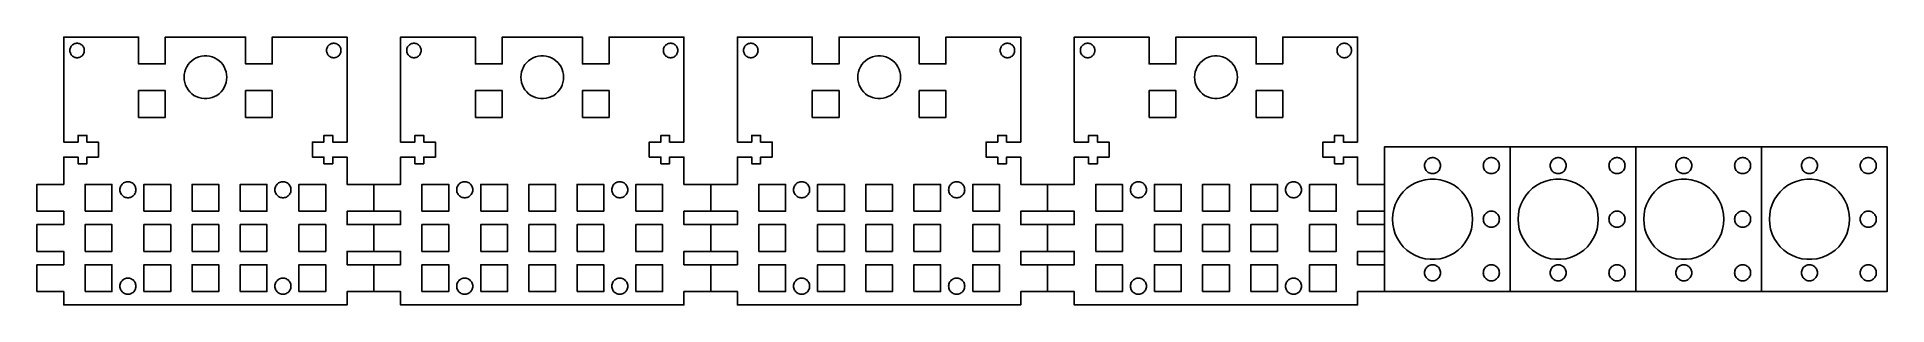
# Model space of a CAD drawing. Extents: x 0 to 346, y 0 to 50.
import ezdxf

# ---------------------------------------------------------------- set-up
doc = ezdxf.new("R2010")
doc.units = 0
doc.layers.add('Ebene_1', color=7, linetype='CONTINUOUS')

msp = doc.modelspace()

# ---------------------------------------------------------------- linework, layer by layer
at = {"layer": 'Ebene_1', "color": 7}
for points in [[(0.141111, 2.641098), (0.141111, 7.641116), (5.14111, 7.641116), (5.14111, 10.141097), (0.141111, 10.141097), (0.141111, 15.141115), (5.14111, 15.141115), (5.14111, 17.641096), (0.141111, 17.641096), (0.141111, 22.641115), (5.14111, 22.641115), (5.14111, 27.741104), (7.81611, 27.741104), (7.81611, 26.491105), (9.46611, 26.491105), (9.46611, 27.741104), (11.64111, 27.741104), (11.64111, 30.541104), (9.46611, 30.541104), (9.46611, 31.791106), (7.81611, 31.791106), (7.81611, 30.541104), (5.14111, 30.541104), (5.14111, 50.141105), (19.14111, 50.141105), (19.14111, 45.141106), (24.14111, 45.141106), (24.14111, 50.141105), (39.14111, 50.141105), (39.14111, 45.141106), (44.14111, 45.141106), (44.14111, 50.141105), (58.14111, 50.141105), (58.14111, 30.541104), (55.46611, 30.541104), (55.46611, 31.791106), (53.81611, 31.791106), (53.81611, 30.541104), (51.64111, 30.541104), (51.64111, 27.741104), (53.81611, 27.741104), (53.81611, 26.491105), (55.46611, 26.491105), (55.46611, 27.741104), (58.14111, 27.741104), (58.14111, 22.641115), (63.141109, 22.641115), (63.141109, 17.641096), (58.14111, 17.641096), (58.14111, 15.141115), (63.141109, 15.141115), (63.141109, 10.141097), (58.14111, 10.141097), (58.14111, 7.641116), (63.141109, 7.641116), (63.141109, 2.641098), (58.14111, 2.641098), (58.14111, 0.141117), (5.14111, 0.141117), (5.14111, 2.641098), (0.141111, 2.641098)], [(6.29111, 47.641104), (6.302111, 47.810104), (6.33311, 47.977104), (6.38611, 48.138106), (6.45811, 48.291104), (6.54911, 48.435105), (6.65711, 48.565105), (6.78011, 48.681104), (6.91811, 48.781104), (7.06611, 48.863107), (7.22411, 48.925105), (7.38811, 48.967105), (7.55611, 48.988103), (7.72611, 48.988106), (7.89411, 48.967108), (8.05811, 48.925105), (8.21611, 48.863107), (8.36411, 48.781104), (8.50211, 48.681104), (8.62511, 48.565105), (8.73311, 48.435105), (8.82411, 48.291104), (8.89611, 48.138106), (8.94911, 47.977104), (8.98011, 47.810104), (8.991111, 47.641104), (8.980109, 47.472104), (8.94911, 47.305104), (8.89611, 47.144105), (8.82411, 46.991104), (8.73311, 46.847106), (8.62511, 46.717106), (8.50211, 46.601104), (8.36411, 46.501104), (8.21611, 46.419104), (8.05811, 46.357106), (7.89411, 46.315106), (7.72611, 46.294108), (7.55611, 46.294105), (7.38811, 46.315103), (7.22411, 46.357106), (7.06611, 46.419104), (6.91811, 46.501104), (6.78011, 46.601104), (6.65711, 46.717106), (6.54911, 46.847106), (6.45811, 46.991104), (6.38611, 47.144105), (6.33311, 47.305104), (6.30211, 47.472104), (6.291109, 47.641104)], [(54.29111, 47.641104), (54.302111, 47.810104), (54.33311, 47.977104), (54.38611, 48.138106), (54.45811, 48.291104), (54.54911, 48.435105), (54.65711, 48.565105), (54.78011, 48.681104), (54.91811, 48.781104), (55.06611, 48.863107), (55.22411, 48.925105), (55.38811, 48.967105), (55.55611, 48.988103), (55.72611, 48.988106), (55.89411, 48.967108), (56.05811, 48.925105), (56.21611, 48.863107), (56.36411, 48.781104), (56.50211, 48.681104), (56.62511, 48.565105), (56.73311, 48.435105), (56.82411, 48.291104), (56.89611, 48.138106), (56.94911, 47.977104), (56.98011, 47.810104), (56.991111, 47.641104), (56.980109, 47.472104), (56.94911, 47.305104), (56.89611, 47.144105), (56.82411, 46.991104), (56.73311, 46.847106), (56.62511, 46.717106), (56.50211, 46.601104), (56.36411, 46.501104), (56.21611, 46.419104), (56.05811, 46.357106), (55.89411, 46.315106), (55.72611, 46.294108), (55.55611, 46.294105), (55.38811, 46.315103), (55.22411, 46.357106), (55.06611, 46.419104), (54.91811, 46.501104), (54.78011, 46.601104), (54.65711, 46.717106), (54.54911, 46.847106), (54.45811, 46.991104), (54.38611, 47.144105), (54.33311, 47.305104), (54.30211, 47.472104), (54.291109, 47.641104)], [(63.141109, 2.641098), (63.141109, 7.641116), (68.141108, 7.641116), (68.141108, 10.141097), (63.141109, 10.141097), (63.141109, 15.141115), (68.141108, 15.141115), (68.141108, 17.641096), (63.141109, 17.641096), (63.141109, 22.641115), (68.141108, 22.641115), (68.141108, 27.741104), (70.816108, 27.741104), (70.816108, 26.491105), (72.466108, 26.491105), (72.466108, 27.741104), (74.641108, 27.741104), (74.641108, 30.541104), (72.466108, 30.541104), (72.466108, 31.791106), (70.816108, 31.791106), (70.816108, 30.541104), (68.141108, 30.541104), (68.141108, 50.141105), (82.141108, 50.141105), (82.141108, 45.141106), (87.141108, 45.141106), (87.141108, 50.141105), (102.141108, 50.141105), (102.141108, 45.141106), (107.141108, 45.141106), (107.141108, 50.141105), (121.141108, 50.141105), (121.141108, 30.541104), (118.466108, 30.541104), (118.466108, 31.791106), (116.816108, 31.791106), (116.816108, 30.541104), (114.641108, 30.541104), (114.641108, 27.741104), (116.816108, 27.741104), (116.816108, 26.491105), (118.466108, 26.491105), (118.466108, 27.741104), (121.141108, 27.741104), (121.141108, 22.641115), (126.141107, 22.641115), (126.141107, 17.641096), (121.141108, 17.641096), (121.141108, 15.141115), (126.141107, 15.141115), (126.141107, 10.141097), (121.141108, 10.141097), (121.141108, 7.641116), (126.141107, 7.641116), (126.141107, 2.641098), (121.141108, 2.641098), (121.141108, 0.141117), (68.141108, 0.141117), (68.141108, 2.641098), (63.141109, 2.641098)], [(69.291108, 47.641104), (69.302109, 47.810104), (69.333108, 47.977104), (69.386109, 48.138106), (69.458108, 48.291104), (69.549108, 48.435105), (69.657108, 48.565105), (69.780109, 48.681104), (69.918108, 48.781104), (70.066108, 48.863107), (70.224108, 48.925105), (70.388108, 48.967105), (70.556108, 48.988103), (70.726108, 48.988106), (70.894108, 48.967108), (71.058108, 48.925105), (71.216108, 48.863107), (71.364108, 48.781104), (71.502108, 48.681104), (71.625108, 48.565105), (71.733108, 48.435105), (71.824108, 48.291104), (71.896108, 48.138106), (71.949108, 47.977104), (71.980108, 47.810104), (71.991109, 47.641104), (71.980107, 47.472104), (71.949108, 47.305104), (71.896108, 47.144105), (71.824108, 46.991104), (71.733108, 46.847106), (71.625108, 46.717106), (71.502108, 46.601104), (71.364108, 46.501104), (71.216108, 46.419104), (71.058108, 46.357106), (70.894108, 46.315106), (70.726108, 46.294108), (70.556108, 46.294105), (70.388108, 46.315103), (70.224108, 46.357106), (70.066108, 46.419104), (69.918108, 46.501104), (69.780109, 46.601104), (69.657108, 46.717106), (69.549108, 46.847106), (69.458108, 46.991104), (69.386109, 47.144105), (69.333108, 47.305104), (69.302108, 47.472104), (69.291107, 47.641104)], [(117.291109, 47.641104), (117.30211, 47.810104), (117.333108, 47.977104), (117.386108, 48.138106), (117.458108, 48.291104), (117.549108, 48.435105), (117.657108, 48.565105), (117.780108, 48.681104), (117.918108, 48.781104), (118.066109, 48.863107), (118.224108, 48.925105), (118.388108, 48.967105), (118.556108, 48.988103), (118.726108, 48.988106), (118.894108, 48.967108), (119.058108, 48.925105), (119.216108, 48.863107), (119.364108, 48.781104), (119.502108, 48.681104), (119.625108, 48.565105), (119.733108, 48.435105), (119.824108, 48.291104), (119.896108, 48.138106), (119.949108, 47.977104), (119.980108, 47.810104), (119.991109, 47.641104), (119.980107, 47.472104), (119.949108, 47.305104), (119.896108, 47.144105), (119.824108, 46.991104), (119.733108, 46.847106), (119.625108, 46.717106), (119.502108, 46.601104), (119.364108, 46.501104), (119.216108, 46.419104), (119.058108, 46.357106), (118.894108, 46.315106), (118.726108, 46.294108), (118.556108, 46.294105), (118.388108, 46.315103), (118.224108, 46.357106), (118.066109, 46.419104), (117.918108, 46.501104), (117.780108, 46.601104), (117.657108, 46.717106), (117.549108, 46.847106), (117.458108, 46.991104), (117.386108, 47.144105), (117.333108, 47.305104), (117.302108, 47.472104), (117.291107, 47.641104)], [(126.141107, 2.641098), (126.141107, 7.641116), (131.141106, 7.641116), (131.141106, 10.141097), (126.141107, 10.141097), (126.141107, 15.141115), (131.141106, 15.141115), (131.141106, 17.641096), (126.141107, 17.641096), (126.141107, 22.641115), (131.141106, 22.641115), (131.141106, 27.741104), (133.816107, 27.741104), (133.816107, 26.491105), (135.466106, 26.491105), (135.466106, 27.741104), (137.641106, 27.741104), (137.641106, 30.541104), (135.466106, 30.541104), (135.466106, 31.791106), (133.816107, 31.791106), (133.816107, 30.541104), (131.141106, 30.541104), (131.141106, 50.141105), (145.141106, 50.141105), (145.141106, 45.141106), (150.141107, 45.141106), (150.141107, 50.141105), (165.141107, 50.141105), (165.141107, 45.141106), (170.141107, 45.141106), (170.141107, 50.141105), (184.141107, 50.141105), (184.141107, 30.541104), (181.466106, 30.541104), (181.466106, 31.791106), (179.816107, 31.791106), (179.816107, 30.541104), (177.641107, 30.541104), (177.641107, 27.741104), (179.816107, 27.741104), (179.816107, 26.491105), (181.466106, 26.491105), (181.466106, 27.741104), (184.141107, 27.741104), (184.141107, 22.641115), (189.141106, 22.641115), (189.141106, 17.641096), (184.141107, 17.641096), (184.141107, 15.141115), (189.141106, 15.141115), (189.141106, 10.141097), (184.141107, 10.141097), (184.141107, 7.641116), (189.141106, 7.641116), (189.141106, 2.641098), (184.141107, 2.641098), (184.141107, 0.141117), (131.141106, 0.141117), (131.141106, 2.641098), (126.141107, 2.641098)], [(132.291106, 47.641104), (132.302107, 47.810104), (132.333106, 47.977104), (132.386107, 48.138106), (132.458107, 48.291104), (132.549107, 48.435105), (132.657107, 48.565105), (132.780107, 48.681104), (132.918107, 48.781104), (133.066106, 48.863107), (133.224107, 48.925105), (133.388106, 48.967105), (133.556107, 48.988103), (133.726107, 48.988106), (133.894107, 48.967108), (134.058107, 48.925105), (134.216106, 48.863107), (134.364107, 48.781104), (134.502106, 48.681104), (134.625107, 48.565105), (134.733106, 48.435105), (134.824106, 48.291104), (134.896106, 48.138106), (134.949107, 47.977104), (134.980107, 47.810104), (134.991108, 47.641104), (134.980105, 47.472104), (134.949107, 47.305104), (134.896106, 47.144105), (134.824106, 46.991104), (134.733106, 46.847106), (134.625107, 46.717106), (134.502106, 46.601104), (134.364107, 46.501104), (134.216106, 46.419104), (134.058107, 46.357106), (133.894107, 46.315106), (133.726107, 46.294108), (133.556107, 46.294105), (133.388106, 46.315103), (133.224107, 46.357106), (133.066106, 46.419104), (132.918107, 46.501104), (132.780107, 46.601104), (132.657107, 46.717106), (132.549107, 46.847106), (132.458107, 46.991104), (132.386107, 47.144105), (132.333106, 47.305104), (132.302107, 47.472104), (132.291106, 47.641104)], [(180.291107, 47.641104), (180.302108, 47.810104), (180.333106, 47.977104), (180.386107, 48.138106), (180.458107, 48.291104), (180.549107, 48.435105), (180.657107, 48.565105), (180.780107, 48.681104), (180.918107, 48.781104), (181.066107, 48.863107), (181.224107, 48.925105), (181.388106, 48.967105), (181.556107, 48.988103), (181.726107, 48.988106), (181.894107, 48.967108), (182.058107, 48.925105), (182.216107, 48.863107), (182.364107, 48.781104), (182.502106, 48.681104), (182.625106, 48.565105), (182.733106, 48.435105), (182.824106, 48.291104), (182.896106, 48.138106), (182.949107, 47.977104), (182.980106, 47.810104), (182.991108, 47.641104), (182.980106, 47.472104), (182.949107, 47.305104), (182.896106, 47.144105), (182.824106, 46.991104), (182.733106, 46.847106), (182.625106, 46.717106), (182.502106, 46.601104), (182.364107, 46.501104), (182.216107, 46.419104), (182.058107, 46.357106), (181.894107, 46.315106), (181.726107, 46.294108), (181.556107, 46.294105), (181.388106, 46.315103), (181.224107, 46.357106), (181.066107, 46.419104), (180.918107, 46.501104), (180.780107, 46.601104), (180.657107, 46.717106), (180.549107, 46.847106), (180.458107, 46.991104), (180.386107, 47.144105), (180.333106, 47.305104), (180.302107, 47.472104), (180.291106, 47.641104)], [(189.141106, 2.641098), (189.141106, 7.641116), (194.141105, 7.641116), (194.141105, 10.141097), (189.141106, 10.141097), (189.141106, 15.141115), (194.141105, 15.141115), (194.141105, 17.641096), (189.141106, 17.641096), (189.141106, 22.641115), (194.141105, 22.641115), (194.141105, 27.741104), (196.816105, 27.741104), (196.816105, 26.491105), (198.466105, 26.491105), (198.466105, 27.741104), (200.641105, 27.741104), (200.641105, 30.541104), (198.466105, 30.541104), (198.466105, 31.791106), (196.816105, 31.791106), (196.816105, 30.541104), (194.141105, 30.541104), (194.141105, 50.141105), (208.141105, 50.141105), (208.141105, 45.141106), (213.141105, 45.141106), (213.141105, 50.141105), (228.141105, 50.141105), (228.141105, 45.141106), (233.141105, 45.141106), (233.141105, 50.141105), (247.141105, 50.141105), (247.141105, 30.541104), (244.466105, 30.541104), (244.466105, 31.791106), (242.816105, 31.791106), (242.816105, 30.541104), (240.641105, 30.541104), (240.641105, 27.741104), (242.816105, 27.741104), (242.816105, 26.491105), (244.466105, 26.491105), (244.466105, 27.741104), (247.141105, 27.741104), (247.141105, 22.641115), (252.141104, 22.641115), (252.141104, 17.641096), (247.141105, 17.641096), (247.141105, 15.141115), (252.141104, 15.141115), (252.141104, 10.141097), (247.141105, 10.141097), (247.141105, 7.641116), (252.141104, 7.641116), (252.141104, 2.641098), (247.141105, 2.641098), (247.141105, 0.141117), (194.141105, 0.141117), (194.141105, 2.641098), (189.141106, 2.641098)], [(195.291105, 47.641104), (195.302106, 47.810104), (195.333105, 47.977104), (195.386105, 48.138106), (195.458105, 48.291104), (195.549105, 48.435105), (195.657105, 48.565105), (195.780105, 48.681104), (195.918105, 48.781104), (196.066105, 48.863107), (196.224105, 48.925105), (196.388105, 48.967105), (196.556105, 48.988103), (196.726105, 48.988106), (196.894105, 48.967108), (197.058105, 48.925105), (197.216105, 48.863107), (197.364105, 48.781104), (197.502105, 48.681104), (197.625105, 48.565105), (197.733105, 48.435105), (197.824105, 48.291104), (197.896105, 48.138106), (197.949105, 47.977104), (197.980105, 47.810104), (197.991106, 47.641104), (197.980104, 47.472104), (197.949105, 47.305104), (197.896105, 47.144105), (197.824105, 46.991104), (197.733105, 46.847106), (197.625105, 46.717106), (197.502105, 46.601104), (197.364105, 46.501104), (197.216105, 46.419104), (197.058105, 46.357106), (196.894105, 46.315106), (196.726105, 46.294108), (196.556105, 46.294105), (196.388105, 46.315103), (196.224105, 46.357106), (196.066105, 46.419104), (195.918105, 46.501104), (195.780105, 46.601104), (195.657105, 46.717106), (195.549105, 46.847106), (195.458105, 46.991104), (195.386105, 47.144105), (195.333105, 47.305104), (195.302105, 47.472104), (195.291104, 47.641104)], [(243.291105, 47.641104), (243.302106, 47.810104), (243.333105, 47.977104), (243.386105, 48.138106), (243.458105, 48.291104), (243.549105, 48.435105), (243.657105, 48.565105), (243.780105, 48.681104), (243.918105, 48.781104), (244.066105, 48.863107), (244.224105, 48.925105), (244.388105, 48.967105), (244.556105, 48.988103), (244.726105, 48.988106), (244.894105, 48.967108), (245.058105, 48.925105), (245.216105, 48.863107), (245.364105, 48.781104), (245.502105, 48.681104), (245.625105, 48.565105), (245.733105, 48.435105), (245.824105, 48.291104), (245.896105, 48.138106), (245.949105, 47.977104), (245.980105, 47.810104), (245.991106, 47.641104), (245.980104, 47.472104), (245.949105, 47.305104), (245.896105, 47.144105), (245.824105, 46.991104), (245.733105, 46.847106), (245.625105, 46.717106), (245.502105, 46.601104), (245.364105, 46.501104), (245.216105, 46.419104), (245.058105, 46.357106), (244.894105, 46.315106), (244.726105, 46.294108), (244.556105, 46.294105), (244.388105, 46.315103), (244.224105, 46.357106), (244.066105, 46.419104), (243.918105, 46.501104), (243.780105, 46.601104), (243.657105, 46.717106), (243.549105, 46.847106), (243.458105, 46.991104), (243.386105, 47.144105), (243.333105, 47.305104), (243.302105, 47.472104), (243.291104, 47.641104)], [(27.64111, 42.641106), (27.67311, 43.142107), (27.76711, 43.636105), (27.92211, 44.113106), (28.13611, 44.568105), (28.40511, 44.992104), (28.72511, 45.379104), (29.09111, 45.723105), (29.49811, 46.018106), (29.93811, 46.260106), (30.40511, 46.445106), (30.89111, 46.570105), (31.39011, 46.633105), (31.89211, 46.633105), (32.39111, 46.570105), (32.87711, 46.445106), (33.34411, 46.260106), (33.78411, 46.018106), (34.19111, 45.723105), (34.55711, 45.379104), (34.87711, 44.992104), (35.14611, 44.568105), (35.36011, 44.113106), (35.51511, 43.636105), (35.60911, 43.142107), (35.64111, 42.641106), (35.60911, 42.140105), (35.51511, 41.646106), (35.36011, 41.169105), (35.14611, 40.714106), (34.87711, 40.290104), (34.55711, 39.903104), (34.19111, 39.559103), (33.78411, 39.264105), (33.34411, 39.022105), (32.87711, 38.837106), (32.39111, 38.712104), (31.89211, 38.649106), (31.39011, 38.649106), (30.89111, 38.712104), (30.40511, 38.837106), (29.93811, 39.022105), (29.49811, 39.264105), (29.09111, 39.559103), (28.72511, 39.903104), (28.40511, 40.290104), (28.13611, 40.714106), (27.92211, 41.169105), (27.76711, 41.646106), (27.67311, 42.140105), (27.64111, 42.641106)], [(90.641108, 42.641106), (90.673108, 43.142107), (90.767108, 43.636105), (90.922108, 44.113106), (91.136108, 44.568105), (91.405108, 44.992104), (91.725109, 45.379104), (92.091108, 45.723105), (92.498108, 46.018106), (92.938108, 46.260106), (93.405108, 46.445106), (93.891108, 46.570105), (94.390108, 46.633105), (94.892108, 46.633105), (95.391108, 46.570105), (95.877109, 46.445106), (96.344108, 46.260106), (96.784108, 46.018106), (97.191108, 45.723105), (97.557108, 45.379104), (97.877108, 44.992104), (98.146108, 44.568105), (98.360108, 44.113106), (98.515108, 43.636105), (98.609109, 43.142107), (98.641108, 42.641106), (98.609109, 42.140105), (98.515108, 41.646106), (98.360108, 41.169105), (98.146108, 40.714106), (97.877108, 40.290104), (97.557108, 39.903104), (97.191108, 39.559103), (96.784108, 39.264105), (96.344108, 39.022105), (95.877109, 38.837106), (95.391108, 38.712104), (94.892108, 38.649106), (94.390108, 38.649106), (93.891108, 38.712104), (93.405108, 38.837106), (92.938108, 39.022105), (92.498108, 39.264105), (92.091108, 39.559103), (91.725109, 39.903104), (91.405108, 40.290104), (91.136108, 40.714106), (90.922108, 41.169105), (90.767108, 41.646106), (90.673108, 42.140105), (90.641108, 42.641106)], [(153.641107, 42.641106), (153.673106, 43.142107), (153.767106, 43.636105), (153.922107, 44.113106), (154.136107, 44.568105), (154.405106, 44.992104), (154.725107, 45.379104), (155.091107, 45.723105), (155.498107, 46.018106), (155.938107, 46.260106), (156.405106, 46.445106), (156.891107, 46.570105), (157.390107, 46.633105), (157.892107, 46.633105), (158.391106, 46.570105), (158.877107, 46.445106), (159.344107, 46.260106), (159.784107, 46.018106), (160.191107, 45.723105), (160.557106, 45.379104), (160.877107, 44.992104), (161.146106, 44.568105), (161.360107, 44.113106), (161.515107, 43.636105), (161.609107, 43.142107), (161.641106, 42.641106), (161.609107, 42.140105), (161.515107, 41.646106), (161.360107, 41.169105), (161.146106, 40.714106), (160.877107, 40.290104), (160.557106, 39.903104), (160.191107, 39.559103), (159.784107, 39.264105), (159.344107, 39.022105), (158.877107, 38.837106), (158.391106, 38.712104), (157.892107, 38.649106), (157.390107, 38.649106), (156.891107, 38.712104), (156.405106, 38.837106), (155.938107, 39.022105), (155.498107, 39.264105), (155.091107, 39.559103), (154.725107, 39.903104), (154.405106, 40.290104), (154.136107, 40.714106), (153.922107, 41.169105), (153.767106, 41.646106), (153.673106, 42.140105), (153.641107, 42.641106)], [(216.641105, 42.641106), (216.673105, 43.142107), (216.767105, 43.636105), (216.922105, 44.113106), (217.136105, 44.568105), (217.405105, 44.992104), (217.725105, 45.379104), (218.091105, 45.723105), (218.498105, 46.018106), (218.938105, 46.260106), (219.405105, 46.445106), (219.891105, 46.570105), (220.390105, 46.633105), (220.892105, 46.633105), (221.391105, 46.570105), (221.877105, 46.445106), (222.344105, 46.260106), (222.784105, 46.018106), (223.191105, 45.723105), (223.557105, 45.379104), (223.877105, 44.992104), (224.146105, 44.568105), (224.360105, 44.113106), (224.515105, 43.636105), (224.609105, 43.142107), (224.641105, 42.641106), (224.609105, 42.140105), (224.515105, 41.646106), (224.360105, 41.169105), (224.146105, 40.714106), (223.877105, 40.290104), (223.557105, 39.903104), (223.191105, 39.559103), (222.784105, 39.264105), (222.344105, 39.022105), (221.877105, 38.837106), (221.391105, 38.712104), (220.892105, 38.649106), (220.390105, 38.649106), (219.891105, 38.712104), (219.405105, 38.837106), (218.938105, 39.022105), (218.498105, 39.264105), (218.091105, 39.559103), (217.725105, 39.903104), (217.405105, 40.290104), (217.136105, 40.714106), (216.922105, 41.169105), (216.767105, 41.646106), (216.673105, 42.140105), (216.641105, 42.641106)], [(19.14111, 35.141107), (19.14111, 40.141105), (24.14111, 40.141105), (24.14111, 35.141107), (19.14111, 35.141107)], [(39.14111, 35.141107), (39.14111, 40.141105), (44.14111, 40.141105), (44.14111, 35.141107), (39.14111, 35.141107)], [(82.141108, 35.141107), (82.141108, 40.141105), (87.141108, 40.141105), (87.141108, 35.141107), (82.141108, 35.141107)], [(102.141108, 35.141107), (102.141108, 40.141105), (107.141108, 40.141105), (107.141108, 35.141107), (102.141108, 35.141107)], [(145.141106, 35.141107), (145.141106, 40.141105), (150.141107, 40.141105), (150.141107, 35.141107), (145.141106, 35.141107)], [(165.141107, 35.141107), (165.141107, 40.141105), (170.141107, 40.141105), (170.141107, 35.141107), (165.141107, 35.141107)], [(208.141105, 35.141107), (208.141105, 40.141105), (213.141105, 40.141105), (213.141105, 35.141107), (208.141105, 35.141107)], [(228.141105, 35.141107), (228.141105, 40.141105), (233.141105, 40.141105), (233.141105, 35.141107), (228.141105, 35.141107)], [(252.141104, 2.641098), (252.141104, 29.641101), (275.641105, 29.641101), (275.641105, 2.641098), (252.141104, 2.641098)], [(275.641105, 29.641101), (299.141106, 29.641101), (299.141106, 2.641098), (275.641105, 2.641098)], [(299.141098, 29.641101), (322.641098, 29.641101), (322.641098, 2.641098), (299.141098, 2.641098)], [(322.641093, 29.641101), (346.141094, 29.641101), (346.141094, 2.641098), (322.641093, 2.641098)], [(259.641104, 26.141122), (259.653104, 26.32911), (259.688104, 26.514107), (259.746104, 26.69312), (259.827104, 26.864119), (259.927104, 27.023123), (260.048104, 27.1681), (260.185104, 27.297104), (260.337104, 27.407114), (260.502104, 27.498103), (260.677104, 27.568122), (260.860104, 27.614124), (261.047104, 27.638113), (261.235104, 27.638113), (261.422104, 27.614124), (261.605104, 27.568122), (261.780104, 27.498103), (261.945104, 27.407114), (262.097104, 27.297104), (262.234104, 27.1681), (262.355104, 27.023123), (262.455104, 26.864119), (262.536104, 26.69312), (262.594104, 26.514107), (262.629104, 26.32911), (262.641104, 26.141122), (262.629104, 25.953105), (262.594104, 25.768109), (262.536104, 25.589123), (262.455104, 25.418125), (262.355104, 25.259121), (262.234104, 25.114115), (262.097104, 24.985111), (261.945104, 24.875101), (261.780104, 24.784113), (261.605104, 24.714121), (261.422104, 24.668119), (261.235104, 24.64413), (261.047104, 24.644102), (260.860104, 24.668091), (260.677104, 24.714121), (260.502104, 24.784113), (260.337104, 24.875101), (260.185104, 24.985111), (260.048104, 25.114115), (259.927104, 25.259121), (259.827104, 25.418125), (259.746104, 25.589123), (259.688104, 25.768109), (259.653104, 25.953105), (259.641104, 26.141122)], [(270.641104, 26.141122), (270.653098, 26.32911), (270.688105, 26.514107), (270.746104, 26.69312), (270.827105, 26.864119), (270.927105, 27.023123), (271.048105, 27.1681), (271.185104, 27.297104), (271.337103, 27.407114), (271.502104, 27.498103), (271.677105, 27.568122), (271.860103, 27.614124), (272.047104, 27.638113), (272.235103, 27.638113), (272.422104, 27.614124), (272.605105, 27.568122), (272.780105, 27.498103), (272.945104, 27.407114), (273.097103, 27.297104), (273.234105, 27.1681), (273.355105, 27.023123), (273.455105, 26.864119), (273.536105, 26.69312), (273.594105, 26.514107), (273.629103, 26.32911), (273.641098, 26.141122), (273.629109, 25.953105), (273.594105, 25.768109), (273.536105, 25.589123), (273.455105, 25.418125), (273.355105, 25.259121), (273.234105, 25.114115), (273.097103, 24.985111), (272.945104, 24.875101), (272.780105, 24.784113), (272.605105, 24.714121), (272.422104, 24.668119), (272.235103, 24.64413), (272.047104, 24.644102), (271.860103, 24.668091), (271.677105, 24.714121), (271.502104, 24.784113), (271.337103, 24.875101), (271.185104, 24.985111), (271.048105, 25.114115), (270.927105, 25.259121), (270.827105, 25.418125), (270.746104, 25.589123), (270.688105, 25.768109), (270.653104, 25.953105), (270.641109, 26.141122)], [(283.141105, 26.141122), (283.153105, 26.32911), (283.188105, 26.514107), (283.246105, 26.69312), (283.327105, 26.864119), (283.427105, 27.023123), (283.548105, 27.1681), (283.685105, 27.297104), (283.837105, 27.407114), (284.002105, 27.498103), (284.177105, 27.568122), (284.360105, 27.614124), (284.547105, 27.638113), (284.735105, 27.638113), (284.922105, 27.614124), (285.105105, 27.568122), (285.280105, 27.498103), (285.445105, 27.407114), (285.597105, 27.297104), (285.734105, 27.1681), (285.855105, 27.023123), (285.955105, 26.864119), (286.036105, 26.69312), (286.094105, 26.514107), (286.129105, 26.32911), (286.141105, 26.141122), (286.129105, 25.953105), (286.094105, 25.768109), (286.036105, 25.589123), (285.955105, 25.418125), (285.855105, 25.259121), (285.734105, 25.114115), (285.597105, 24.985111), (285.445105, 24.875101), (285.280105, 24.784113), (285.105105, 24.714121), (284.922105, 24.668119), (284.735105, 24.64413), (284.547105, 24.644102), (284.360105, 24.668091), (284.177105, 24.714121), (284.002105, 24.784113), (283.837105, 24.875101), (283.685105, 24.985111), (283.548105, 25.114115), (283.427105, 25.259121), (283.327105, 25.418125), (283.246105, 25.589123), (283.188105, 25.768109), (283.153105, 25.953105), (283.141105, 26.141122)], [(294.141104, 26.141122), (294.153099, 26.32911), (294.188106, 26.514107), (294.246105, 26.69312), (294.327106, 26.864119), (294.427106, 27.023123), (294.548106, 27.1681), (294.685105, 27.297104), (294.837104, 27.407114), (295.002105, 27.498103), (295.177106, 27.568122), (295.360104, 27.614124), (295.547105, 27.638113), (295.735104, 27.638113), (295.922105, 27.614124), (296.105106, 27.568122), (296.280106, 27.498103), (296.445105, 27.407114), (296.597104, 27.297104), (296.734106, 27.1681), (296.855106, 27.023123), (296.955106, 26.864119), (297.036106, 26.69312), (297.094106, 26.514107), (297.129104, 26.32911), (297.141098, 26.141122), (297.12911, 25.953105), (297.094106, 25.768109), (297.036106, 25.589123), (296.955106, 25.418125), (296.855106, 25.259121), (296.734106, 25.114115), (296.597104, 24.985111), (296.445105, 24.875101), (296.280106, 24.784113), (296.105106, 24.714121), (295.922105, 24.668119), (295.735104, 24.64413), (295.547105, 24.644102), (295.360104, 24.668091), (295.177106, 24.714121), (295.002105, 24.784113), (294.837104, 24.875101), (294.685105, 24.985111), (294.548106, 25.114115), (294.427106, 25.259121), (294.327106, 25.418125), (294.246105, 25.589123), (294.188106, 25.768109), (294.153105, 25.953105), (294.14111, 26.141122)], [(306.641098, 26.141122), (306.653098, 26.32911), (306.688097, 26.514107), (306.746097, 26.69312), (306.827098, 26.864119), (306.927098, 27.023123), (307.048098, 27.1681), (307.185098, 27.297104), (307.337098, 27.407114), (307.502097, 27.498103), (307.677098, 27.568122), (307.860097, 27.614124), (308.047098, 27.638113), (308.235098, 27.638113), (308.422098, 27.614124), (308.605098, 27.568122), (308.780098, 27.498103), (308.945098, 27.407114), (309.097097, 27.297104), (309.234097, 27.1681), (309.355097, 27.023123), (309.455098, 26.864119), (309.536098, 26.69312), (309.594098, 26.514107), (309.629098, 26.32911), (309.641098, 26.141122), (309.629097, 25.953105), (309.594098, 25.768109), (309.536098, 25.589123), (309.455098, 25.418125), (309.355097, 25.259121), (309.234097, 25.114115), (309.097097, 24.985111), (308.945098, 24.875101), (308.780098, 24.784113), (308.605098, 24.714121), (308.422098, 24.668119), (308.235098, 24.64413), (308.047098, 24.644102), (307.860097, 24.668091), (307.677098, 24.714121), (307.502097, 24.784113), (307.337098, 24.875101), (307.185098, 24.985111), (307.048098, 25.114115), (306.927098, 25.259121), (306.827098, 25.418125), (306.746097, 25.589123), (306.688097, 25.768109), (306.653098, 25.953105), (306.641098, 26.141122)], [(317.641097, 26.141122), (317.653091, 26.32911), (317.688098, 26.514107), (317.746098, 26.69312), (317.827098, 26.864119), (317.927098, 27.023123), (318.048098, 27.1681), (318.185097, 27.297104), (318.337097, 27.407114), (318.502098, 27.498103), (318.677098, 27.568122), (318.860097, 27.614124), (319.047097, 27.638113), (319.235097, 27.638113), (319.422097, 27.614124), (319.605098, 27.568122), (319.780099, 27.498103), (319.945097, 27.407114), (320.097096, 27.297104), (320.234098, 27.1681), (320.355098, 27.023123), (320.455098, 26.864119), (320.536099, 26.69312), (320.594098, 26.514107), (320.629097, 26.32911), (320.641091, 26.141122), (320.629102, 25.953105), (320.594098, 25.768109), (320.536099, 25.589123), (320.455098, 25.418125), (320.355098, 25.259121), (320.234098, 25.114115), (320.097096, 24.985111), (319.945097, 24.875101), (319.780099, 24.784113), (319.605098, 24.714121), (319.422097, 24.668119), (319.235097, 24.64413), (319.047097, 24.644102), (318.860097, 24.668091), (318.677098, 24.714121), (318.502098, 24.784113), (318.337097, 24.875101), (318.185097, 24.985111), (318.048098, 25.114115), (317.927098, 25.259121), (317.827098, 25.418125), (317.746098, 25.589123), (317.688098, 25.768109), (317.653097, 25.953105), (317.641103, 26.141122)], [(330.141093, 26.141122), (330.153093, 26.32911), (330.188093, 26.514107), (330.246093, 26.69312), (330.327093, 26.864119), (330.427093, 27.023123), (330.548093, 27.1681), (330.685093, 27.297104), (330.837093, 27.407114), (331.002093, 27.498103), (331.177093, 27.568122), (331.360093, 27.614124), (331.547093, 27.638113), (331.735093, 27.638113), (331.922093, 27.614124), (332.105093, 27.568122), (332.280093, 27.498103), (332.445093, 27.407114), (332.597093, 27.297104), (332.734093, 27.1681), (332.855093, 27.023123), (332.955093, 26.864119), (333.036093, 26.69312), (333.094093, 26.514107), (333.129093, 26.32911), (333.141093, 26.141122), (333.129093, 25.953105), (333.094093, 25.768109), (333.036093, 25.589123), (332.955093, 25.418125), (332.855093, 25.259121), (332.734093, 25.114115), (332.597093, 24.985111), (332.445093, 24.875101), (332.280093, 24.784113), (332.105093, 24.714121), (331.922093, 24.668119), (331.735093, 24.64413), (331.547093, 24.644102), (331.360093, 24.668091), (331.177093, 24.714121), (331.002093, 24.784113), (330.837093, 24.875101), (330.685093, 24.985111), (330.548093, 25.114115), (330.427093, 25.259121), (330.327093, 25.418125), (330.246093, 25.589123), (330.188093, 25.768109), (330.153093, 25.953105), (330.141093, 26.141122)], [(341.141092, 26.141122), (341.153087, 26.32911), (341.188094, 26.514107), (341.246093, 26.69312), (341.327094, 26.864119), (341.427094, 27.023123), (341.548093, 27.1681), (341.685093, 27.297104), (341.837092, 27.407114), (342.002093, 27.498103), (342.177093, 27.568122), (342.360092, 27.614124), (342.547092, 27.638113), (342.735092, 27.638113), (342.922092, 27.614124), (343.105094, 27.568122), (343.280094, 27.498103), (343.445092, 27.407114), (343.597092, 27.297104), (343.734094, 27.1681), (343.855094, 27.023123), (343.955093, 26.864119), (344.036094, 26.69312), (344.094094, 26.514107), (344.129092, 26.32911), (344.141086, 26.141122), (344.129098, 25.953105), (344.094094, 25.768109), (344.036094, 25.589123), (343.955093, 25.418125), (343.855094, 25.259121), (343.734094, 25.114115), (343.597092, 24.985111), (343.445092, 24.875101), (343.280094, 24.784113), (343.105094, 24.714121), (342.922092, 24.668119), (342.735092, 24.64413), (342.547092, 24.644102), (342.360092, 24.668091), (342.177093, 24.714121), (342.002093, 24.784113), (341.837092, 24.875101), (341.685093, 24.985111), (341.548093, 25.114115), (341.427094, 25.259121), (341.327094, 25.418125), (341.246093, 25.589123), (341.188094, 25.768109), (341.153092, 25.953105), (341.141098, 26.141122)], [(9.14111, 17.641096), (9.14111, 22.641115), (14.14111, 22.641115), (14.14111, 17.641096), (9.14111, 17.641096)], [(15.64111, 21.641117), (15.65311, 21.829105), (15.68811, 22.014101), (15.74611, 22.193115), (15.82711, 22.364113), (15.92711, 22.523117), (16.04811, 22.668095), (16.18511, 22.797099), (16.33711, 22.907109), (16.50211, 22.998097), (16.67711, 23.068117), (16.86011, 23.114119), (17.04711, 23.138108), (17.23511, 23.138108), (17.42211, 23.114119), (17.60511, 23.068117), (17.78011, 22.998097), (17.94511, 22.907109), (18.09711, 22.797099), (18.23411, 22.668095), (18.35511, 22.523117), (18.45511, 22.364113), (18.53611, 22.193115), (18.59411, 22.014101), (18.62911, 21.829105), (18.64111, 21.641117), (18.62911, 21.4531), (18.59411, 21.268103), (18.53611, 21.089118), (18.45511, 20.918091), (18.35511, 20.759116), (18.23411, 20.61411), (18.09711, 20.485106), (17.94511, 20.375096), (17.78011, 20.284107), (17.60511, 20.214116), (17.42211, 20.168114), (17.23511, 20.144125), (17.04711, 20.144097), (16.86011, 20.168086), (16.67711, 20.214116), (16.50211, 20.284107), (16.33711, 20.375096), (16.18511, 20.485106), (16.04811, 20.61411), (15.92711, 20.759116), (15.82711, 20.918091), (15.74611, 21.089118), (15.68811, 21.268103), (15.65311, 21.4531), (15.64111, 21.641117)], [(20.14111, 17.641096), (20.14111, 22.641115), (25.14111, 22.641115), (25.14111, 17.641096), (20.14111, 17.641096)], [(29.14111, 17.641096), (29.14111, 22.641115), (34.14111, 22.641115), (34.14111, 17.641096), (29.14111, 17.641096)], [(38.14111, 17.641096), (38.14111, 22.641115), (43.14111, 22.641115), (43.14111, 17.641096), (38.14111, 17.641096)], [(44.64111, 21.641117), (44.65311, 21.829105), (44.68811, 22.014101), (44.74611, 22.193115), (44.82711, 22.364113), (44.92711, 22.523117), (45.04811, 22.668095), (45.18511, 22.797099), (45.33711, 22.907109), (45.50211, 22.998097), (45.67711, 23.068117), (45.86011, 23.114119), (46.04711, 23.138108), (46.23511, 23.138108), (46.42211, 23.114119), (46.60511, 23.068117), (46.78011, 22.998097), (46.94511, 22.907109), (47.09711, 22.797099), (47.23411, 22.668095), (47.35511, 22.523117), (47.45511, 22.364113), (47.53611, 22.193115), (47.59411, 22.014101), (47.62911, 21.829105), (47.64111, 21.641117), (47.62911, 21.4531), (47.59411, 21.268103), (47.53611, 21.089118), (47.45511, 20.918091), (47.35511, 20.759116), (47.23411, 20.61411), (47.09711, 20.485106), (46.94511, 20.375096), (46.78011, 20.284107), (46.60511, 20.214116), (46.42211, 20.168114), (46.23511, 20.144125), (46.04711, 20.144097), (45.86011, 20.168086), (45.67711, 20.214116), (45.50211, 20.284107), (45.33711, 20.375096), (45.18511, 20.485106), (45.04811, 20.61411), (44.92711, 20.759116), (44.82711, 20.918091), (44.74611, 21.089118), (44.68811, 21.268103), (44.65311, 21.4531), (44.64111, 21.641117)], [(49.14111, 17.641096), (49.14111, 22.641115), (54.14111, 22.641115), (54.14111, 17.641096), (49.14111, 17.641096)], [(72.141109, 17.641096), (72.141109, 22.641115), (77.141108, 22.641115), (77.141108, 17.641096), (72.141109, 17.641096)], [(78.641108, 21.641117), (78.653109, 21.829105), (78.688108, 22.014101), (78.746108, 22.193115), (78.827108, 22.364113), (78.927108, 22.523117), (79.048108, 22.668095), (79.185108, 22.797099), (79.337108, 22.907109), (79.502108, 22.998097), (79.677108, 23.068117), (79.860108, 23.114119), (80.047108, 23.138108), (80.235108, 23.138108), (80.422109, 23.114119), (80.605108, 23.068117), (80.780108, 22.998097), (80.945108, 22.907109), (81.097108, 22.797099), (81.234108, 22.668095), (81.355108, 22.523117), (81.455108, 22.364113), (81.536108, 22.193115), (81.594108, 22.014101), (81.629108, 21.829105), (81.641108, 21.641117), (81.629108, 21.4531), (81.594108, 21.268103), (81.536108, 21.089118), (81.455108, 20.918091), (81.355108, 20.759116), (81.234108, 20.61411), (81.097108, 20.485106), (80.945108, 20.375096), (80.780108, 20.284107), (80.605108, 20.214116), (80.422109, 20.168114), (80.235108, 20.144125), (80.047108, 20.144097), (79.860108, 20.168086), (79.677108, 20.214116), (79.502108, 20.284107), (79.337108, 20.375096), (79.185108, 20.485106), (79.048108, 20.61411), (78.927108, 20.759116), (78.827108, 20.918091), (78.746108, 21.089118), (78.688108, 21.268103), (78.653108, 21.4531), (78.641108, 21.641117)], [(83.141109, 17.641096), (83.141109, 22.641115), (88.141108, 22.641115), (88.141108, 17.641096), (83.141109, 17.641096)], [(92.141108, 17.641096), (92.141108, 22.641115), (97.141108, 22.641115), (97.141108, 17.641096), (92.141108, 17.641096)], [(101.141108, 17.641096), (101.141108, 22.641115), (106.141108, 22.641115), (106.141108, 17.641096), (101.141108, 17.641096)], [(107.641108, 21.641117), (107.653108, 21.829105), (107.688109, 22.014101), (107.746108, 22.193115), (107.827108, 22.364113), (107.927108, 22.523117), (108.048108, 22.668095), (108.185108, 22.797099), (108.337108, 22.907109), (108.502109, 22.998097), (108.677108, 23.068117), (108.860108, 23.114119), (109.047108, 23.138108), (109.235108, 23.138108), (109.422108, 23.114119), (109.605108, 23.068117), (109.780108, 22.998097), (109.945108, 22.907109), (110.097108, 22.797099), (110.234108, 22.668095), (110.355109, 22.523117), (110.455108, 22.364113), (110.536108, 22.193115), (110.594108, 22.014101), (110.629108, 21.829105), (110.641109, 21.641117), (110.629108, 21.4531), (110.594108, 21.268103), (110.536108, 21.089118), (110.455108, 20.918091), (110.355109, 20.759116), (110.234108, 20.61411), (110.097108, 20.485106), (109.945108, 20.375096), (109.780108, 20.284107), (109.605108, 20.214116), (109.422108, 20.168114), (109.235108, 20.144125), (109.047108, 20.144097), (108.860108, 20.168086), (108.677108, 20.214116), (108.502109, 20.284107), (108.337108, 20.375096), (108.185108, 20.485106), (108.048108, 20.61411), (107.927108, 20.759116), (107.827108, 20.918091), (107.746108, 21.089118), (107.688109, 21.268103), (107.653108, 21.4531), (107.641108, 21.641117)], [(112.141108, 17.641096), (112.141108, 22.641115), (117.141108, 22.641115), (117.141108, 17.641096), (112.141108, 17.641096)], [(135.141107, 17.641096), (135.141107, 22.641115), (140.141107, 22.641115), (140.141107, 17.641096), (135.141107, 17.641096)], [(141.641107, 21.641117), (141.653107, 21.829105), (141.688107, 22.014101), (141.746107, 22.193115), (141.827107, 22.364113), (141.927106, 22.523117), (142.048107, 22.668095), (142.185107, 22.797099), (142.337106, 22.907109), (142.502107, 22.998097), (142.677107, 23.068117), (142.860107, 23.114119), (143.047106, 23.138108), (143.235107, 23.138108), (143.422107, 23.114119), (143.605107, 23.068117), (143.780106, 22.998097), (143.945107, 22.907109), (144.097107, 22.797099), (144.234107, 22.668095), (144.355107, 22.523117), (144.455107, 22.364113), (144.536107, 22.193115), (144.594106, 22.014101), (144.629107, 21.829105), (144.641107, 21.641117), (144.629107, 21.4531), (144.594106, 21.268103), (144.536107, 21.089118), (144.455107, 20.918091), (144.355107, 20.759116), (144.234107, 20.61411), (144.097107, 20.485106), (143.945107, 20.375096), (143.780106, 20.284107), (143.605107, 20.214116), (143.422107, 20.168114), (143.235107, 20.144125), (143.047106, 20.144097), (142.860107, 20.168086), (142.677107, 20.214116), (142.502107, 20.284107), (142.337106, 20.375096), (142.185107, 20.485106), (142.048107, 20.61411), (141.927106, 20.759116), (141.827107, 20.918091), (141.746107, 21.089118), (141.688107, 21.268103), (141.653106, 21.4531), (141.641106, 21.641117)], [(146.141107, 17.641096), (146.141107, 22.641115), (151.141107, 22.641115), (151.141107, 17.641096), (146.141107, 17.641096)], [(155.141106, 17.641096), (155.141106, 22.641115), (160.141107, 22.641115), (160.141107, 17.641096), (155.141106, 17.641096)], [(164.141107, 17.641096), (164.141107, 22.641115), (169.141106, 22.641115), (169.141106, 17.641096), (164.141107, 17.641096)], [(170.641107, 21.641117), (170.653107, 21.829105), (170.688107, 22.014101), (170.746106, 22.193115), (170.827106, 22.364113), (170.927107, 22.523117), (171.048107, 22.668095), (171.185107, 22.797099), (171.337107, 22.907109), (171.502107, 22.998097), (171.677106, 23.068117), (171.860106, 23.114119), (172.047107, 23.138108), (172.235107, 23.138108), (172.422107, 23.114119), (172.605106, 23.068117), (172.780107, 22.998097), (172.945107, 22.907109), (173.097106, 22.797099), (173.234106, 22.668095), (173.355107, 22.523117), (173.455106, 22.364113), (173.536107, 22.193115), (173.594107, 22.014101), (173.629107, 21.829105), (173.641107, 21.641117), (173.629106, 21.4531), (173.594107, 21.268103), (173.536107, 21.089118), (173.455106, 20.918091), (173.355107, 20.759116), (173.234106, 20.61411), (173.097106, 20.485106), (172.945107, 20.375096), (172.780107, 20.284107), (172.605106, 20.214116), (172.422107, 20.168114), (172.235107, 20.144125), (172.047107, 20.144097), (171.860106, 20.168086), (171.677106, 20.214116), (171.502107, 20.284107), (171.337107, 20.375096), (171.185107, 20.485106), (171.048107, 20.61411), (170.927107, 20.759116), (170.827106, 20.918091), (170.746106, 21.089118), (170.688107, 21.268103), (170.653107, 21.4531), (170.641107, 21.641117)], [(175.141107, 17.641096), (175.141107, 22.641115), (180.141106, 22.641115), (180.141106, 17.641096), (175.141107, 17.641096)], [(198.141105, 17.641096), (198.141105, 22.641115), (203.141105, 22.641115), (203.141105, 17.641096), (198.141105, 17.641096)], [(204.641105, 21.641117), (204.653105, 21.829105), (204.688105, 22.014101), (204.746105, 22.193115), (204.827105, 22.364113), (204.927105, 22.523117), (205.048105, 22.668095), (205.185105, 22.797099), (205.337105, 22.907109), (205.502105, 22.998097), (205.677105, 23.068117), (205.860105, 23.114119), (206.047105, 23.138108), (206.235105, 23.138108), (206.422105, 23.114119), (206.605105, 23.068117), (206.780105, 22.998097), (206.945105, 22.907109), (207.097105, 22.797099), (207.234105, 22.668095), (207.355105, 22.523117), (207.455105, 22.364113), (207.536105, 22.193115), (207.594105, 22.014101), (207.629105, 21.829105), (207.641105, 21.641117), (207.629105, 21.4531), (207.594105, 21.268103), (207.536105, 21.089118), (207.455105, 20.918091), (207.355105, 20.759116), (207.234105, 20.61411), (207.097105, 20.485106), (206.945105, 20.375096), (206.780105, 20.284107), (206.605105, 20.214116), (206.422105, 20.168114), (206.235105, 20.144125), (206.047105, 20.144097), (205.860105, 20.168086), (205.677105, 20.214116), (205.502105, 20.284107), (205.337105, 20.375096), (205.185105, 20.485106), (205.048105, 20.61411), (204.927105, 20.759116), (204.827105, 20.918091), (204.746105, 21.089118), (204.688105, 21.268103), (204.653105, 21.4531), (204.641105, 21.641117)], [(209.141105, 17.641096), (209.141105, 22.641115), (214.141105, 22.641115), (214.141105, 17.641096), (209.141105, 17.641096)], [(218.141105, 17.641096), (218.141105, 22.641115), (223.141105, 22.641115), (223.141105, 17.641096), (218.141105, 17.641096)], [(227.141105, 17.641096), (227.141105, 22.641115), (232.141105, 22.641115), (232.141105, 17.641096), (227.141105, 17.641096)], [(233.641105, 21.641117), (233.653105, 21.829105), (233.688105, 22.014101), (233.746105, 22.193115), (233.827105, 22.364113), (233.927105, 22.523117), (234.048105, 22.668095), (234.185105, 22.797099), (234.337105, 22.907109), (234.502105, 22.998097), (234.677105, 23.068117), (234.860105, 23.114119), (235.047105, 23.138108), (235.235105, 23.138108), (235.422105, 23.114119), (235.605105, 23.068117), (235.780105, 22.998097), (235.945105, 22.907109), (236.097105, 22.797099), (236.234105, 22.668095), (236.355105, 22.523117), (236.455105, 22.364113), (236.536105, 22.193115), (236.594105, 22.014101), (236.629105, 21.829105), (236.641105, 21.641117), (236.629105, 21.4531), (236.594105, 21.268103), (236.536105, 21.089118), (236.455105, 20.918091), (236.355105, 20.759116), (236.234105, 20.61411), (236.097105, 20.485106), (235.945105, 20.375096), (235.780105, 20.284107), (235.605105, 20.214116), (235.422105, 20.168114), (235.235105, 20.144125), (235.047105, 20.144097), (234.860105, 20.168086), (234.677105, 20.214116), (234.502105, 20.284107), (234.337105, 20.375096), (234.185105, 20.485106), (234.048105, 20.61411), (233.927105, 20.759116), (233.827105, 20.918091), (233.746105, 21.089118), (233.688105, 21.268103), (233.653105, 21.4531), (233.641105, 21.641117)], [(238.141105, 17.641096), (238.141105, 22.641115), (243.141105, 22.641115), (243.141105, 17.641096), (238.141105, 17.641096)], [(253.641104, 16.141113), (253.700104, 17.081111), (253.877104, 18.006123), (254.168104, 18.902122), (254.569104, 19.754122), (255.073104, 20.549114), (255.674104, 21.275103), (256.360104, 21.920121), (257.122104, 22.473108), (257.948104, 22.927119), (258.823104, 23.274111), (259.736104, 23.508101), (260.670104, 23.626098), (261.612104, 23.626098), (262.546104, 23.508101), (263.459104, 23.274111), (264.334104, 22.927119), (265.160104, 22.473108), (265.922104, 21.920121), (266.608104, 21.275103), (267.209104, 20.549114), (267.713104, 19.754122), (268.114104, 18.902122), (268.405104, 18.006123), (268.582104, 17.081111), (268.641104, 16.141113), (268.582104, 15.201116), (268.405104, 14.276104), (268.114104, 13.380105), (267.713104, 12.528105), (267.209104, 11.733113), (266.608104, 11.007124), (265.922104, 10.362105), (265.160104, 9.809119), (264.334104, 9.355108), (263.459104, 9.008116), (262.546104, 8.774126), (261.612104, 8.6561), (260.670104, 8.6561), (259.736104, 8.774126), (258.823104, 9.008116), (257.948104, 9.355108), (257.122104, 9.809119), (256.360104, 10.362105), (255.674104, 11.007124), (255.073104, 11.733113), (254.569104, 12.528105), (254.168104, 13.380105), (253.877104, 14.276104), (253.700104, 15.201116), (253.641104, 16.141113)], [(277.141105, 16.141113), (277.200105, 17.081111), (277.377105, 18.006123), (277.668105, 18.902122), (278.069105, 19.754122), (278.573105, 20.549114), (279.174105, 21.275103), (279.860105, 21.920121), (280.622105, 22.473108), (281.448105, 22.927119), (282.323105, 23.274111), (283.236105, 23.508101), (284.170105, 23.626098), (285.112105, 23.626098), (286.046105, 23.508101), (286.959105, 23.274111), (287.834105, 22.927119), (288.660105, 22.473108), (289.422105, 21.920121), (290.108105, 21.275103), (290.709105, 20.549114), (291.213105, 19.754122), (291.614105, 18.902122), (291.905105, 18.006123), (292.082105, 17.081111), (292.141105, 16.141113), (292.082105, 15.201116), (291.905105, 14.276104), (291.614105, 13.380105), (291.213105, 12.528105), (290.709105, 11.733113), (290.108105, 11.007124), (289.422105, 10.362105), (288.660105, 9.809119), (287.834105, 9.355108), (286.959105, 9.008116), (286.046105, 8.774126), (285.112105, 8.6561), (284.170105, 8.6561), (283.236105, 8.774126), (282.323105, 9.008116), (281.448105, 9.355108), (280.622105, 9.809119), (279.860105, 10.362105), (279.174105, 11.007124), (278.573105, 11.733113), (278.069105, 12.528105), (277.668105, 13.380105), (277.377105, 14.276104), (277.200105, 15.201116), (277.141105, 16.141113)], [(300.641097, 16.141113), (300.700098, 17.081111), (300.877098, 18.006123), (301.168097, 18.902122), (301.569097, 19.754122), (302.073097, 20.549114), (302.674098, 21.275103), (303.360097, 21.920121), (304.122097, 22.473108), (304.948098, 22.927119), (305.823098, 23.274111), (306.736098, 23.508101), (307.670098, 23.626098), (308.612097, 23.626098), (309.546098, 23.508101), (310.459097, 23.274111), (311.334098, 22.927119), (312.160098, 22.473108), (312.922098, 21.920121), (313.608097, 21.275103), (314.209098, 20.549114), (314.713098, 19.754122), (315.114098, 18.902122), (315.405097, 18.006123), (315.582098, 17.081111), (315.641098, 16.141113), (315.582098, 15.201116), (315.405097, 14.276104), (315.114098, 13.380105), (314.713098, 12.528105), (314.209098, 11.733113), (313.608097, 11.007124), (312.922098, 10.362105), (312.160098, 9.809119), (311.334098, 9.355108), (310.459097, 9.008116), (309.546098, 8.774126), (308.612097, 8.6561), (307.670098, 8.6561), (306.736098, 8.774126), (305.823098, 9.008116), (304.948098, 9.355108), (304.122097, 9.809119), (303.360097, 10.362105), (302.674098, 11.007124), (302.073097, 11.733113), (301.569097, 12.528105), (301.168097, 13.380105), (300.877098, 14.276104), (300.700098, 15.201116), (300.641097, 16.141113)], [(324.141093, 16.141113), (324.200093, 17.081111), (324.377093, 18.006123), (324.668093, 18.902122), (325.069093, 19.754122), (325.573093, 20.549114), (326.174093, 21.275103), (326.860093, 21.920121), (327.622093, 22.473108), (328.448093, 22.927119), (329.323093, 23.274111), (330.236093, 23.508101), (331.170093, 23.626098), (332.112093, 23.626098), (333.046093, 23.508101), (333.959093, 23.274111), (334.834093, 22.927119), (335.660093, 22.473108), (336.422093, 21.920121), (337.108093, 21.275103), (337.709093, 20.549114), (338.213093, 19.754122), (338.614093, 18.902122), (338.905093, 18.006123), (339.082093, 17.081111), (339.141093, 16.141113), (339.082093, 15.201116), (338.905093, 14.276104), (338.614093, 13.380105), (338.213093, 12.528105), (337.709093, 11.733113), (337.108093, 11.007124), (336.422093, 10.362105), (335.660093, 9.809119), (334.834093, 9.355108), (333.959093, 9.008116), (333.046093, 8.774126), (332.112093, 8.6561), (331.170093, 8.6561), (330.236093, 8.774126), (329.323093, 9.008116), (328.448093, 9.355108), (327.622093, 9.809119), (326.860093, 10.362105), (326.174093, 11.007124), (325.573093, 11.733113), (325.069093, 12.528105), (324.668093, 13.380105), (324.377093, 14.276104), (324.200093, 15.201116), (324.141093, 16.141113)], [(270.641104, 16.141113), (270.653098, 16.329102), (270.688105, 16.514098), (270.746104, 16.693112), (270.827105, 16.86411), (270.927105, 17.023114), (271.048105, 17.16812), (271.185104, 17.297124), (271.337103, 17.407106), (271.502104, 17.498123), (271.677105, 17.568114), (271.860103, 17.614116), (272.047104, 17.638105), (272.235103, 17.638105), (272.422104, 17.614116), (272.605105, 17.568114), (272.780105, 17.498123), (272.945104, 17.407106), (273.097103, 17.297124), (273.234105, 17.16812), (273.355105, 17.023114), (273.455105, 16.86411), (273.536105, 16.693112), (273.594105, 16.514098), (273.629103, 16.329102), (273.641098, 16.141113), (273.629109, 15.953125), (273.594105, 15.7681), (273.536105, 15.589115), (273.455105, 15.418117), (273.355105, 15.259113), (273.234105, 15.114107), (273.097103, 14.985103), (272.945104, 14.875121), (272.780105, 14.784104), (272.605105, 14.714113), (272.422104, 14.668111), (272.235103, 14.644122), (272.047104, 14.644122), (271.860103, 14.668111), (271.677105, 14.714113), (271.502104, 14.784104), (271.337103, 14.875121), (271.185104, 14.985103), (271.048105, 15.114107), (270.927105, 15.259113), (270.827105, 15.418117), (270.746104, 15.589115), (270.688105, 15.7681), (270.653104, 15.953125), (270.641109, 16.141113)], [(294.141104, 16.141113), (294.153099, 16.329102), (294.188106, 16.514098), (294.246105, 16.693112), (294.327106, 16.86411), (294.427106, 17.023114), (294.548106, 17.16812), (294.685105, 17.297124), (294.837104, 17.407106), (295.002105, 17.498123), (295.177106, 17.568114), (295.360104, 17.614116), (295.547105, 17.638105), (295.735104, 17.638105), (295.922105, 17.614116), (296.105106, 17.568114), (296.280106, 17.498123), (296.445105, 17.407106), (296.597104, 17.297124), (296.734106, 17.16812), (296.855106, 17.023114), (296.955106, 16.86411), (297.036106, 16.693112), (297.094106, 16.514098), (297.129104, 16.329102), (297.141098, 16.141113), (297.12911, 15.953125), (297.094106, 15.7681), (297.036106, 15.589115), (296.955106, 15.418117), (296.855106, 15.259113), (296.734106, 15.114107), (296.597104, 14.985103), (296.445105, 14.875121), (296.280106, 14.784104), (296.105106, 14.714113), (295.922105, 14.668111), (295.735104, 14.644122), (295.547105, 14.644122), (295.360104, 14.668111), (295.177106, 14.714113), (295.002105, 14.784104), (294.837104, 14.875121), (294.685105, 14.985103), (294.548106, 15.114107), (294.427106, 15.259113), (294.327106, 15.418117), (294.246105, 15.589115), (294.188106, 15.7681), (294.153105, 15.953125), (294.14111, 16.141113)], [(317.641097, 16.141113), (317.653091, 16.329102), (317.688098, 16.514098), (317.746098, 16.693112), (317.827098, 16.86411), (317.927098, 17.023114), (318.048098, 17.16812), (318.185097, 17.297124), (318.337097, 17.407106), (318.502098, 17.498123), (318.677098, 17.568114), (318.860097, 17.614116), (319.047097, 17.638105), (319.235097, 17.638105), (319.422097, 17.614116), (319.605098, 17.568114), (319.780099, 17.498123), (319.945097, 17.407106), (320.097096, 17.297124), (320.234098, 17.16812), (320.355098, 17.023114), (320.455098, 16.86411), (320.536099, 16.693112), (320.594098, 16.514098), (320.629097, 16.329102), (320.641091, 16.141113), (320.629102, 15.953125), (320.594098, 15.7681), (320.536099, 15.589115), (320.455098, 15.418117), (320.355098, 15.259113), (320.234098, 15.114107), (320.097096, 14.985103), (319.945097, 14.875121), (319.780099, 14.784104), (319.605098, 14.714113), (319.422097, 14.668111), (319.235097, 14.644122), (319.047097, 14.644122), (318.860097, 14.668111), (318.677098, 14.714113), (318.502098, 14.784104), (318.337097, 14.875121), (318.185097, 14.985103), (318.048098, 15.114107), (317.927098, 15.259113), (317.827098, 15.418117), (317.746098, 15.589115), (317.688098, 15.7681), (317.653097, 15.953125), (317.641103, 16.141113)], [(341.141092, 16.141113), (341.153087, 16.329102), (341.188094, 16.514098), (341.246093, 16.693112), (341.327094, 16.86411), (341.427094, 17.023114), (341.548093, 17.16812), (341.685093, 17.297124), (341.837092, 17.407106), (342.002093, 17.498123), (342.177093, 17.568114), (342.360092, 17.614116), (342.547092, 17.638105), (342.735092, 17.638105), (342.922092, 17.614116), (343.105094, 17.568114), (343.280094, 17.498123), (343.445092, 17.407106), (343.597092, 17.297124), (343.734094, 17.16812), (343.855094, 17.023114), (343.955093, 16.86411), (344.036094, 16.693112), (344.094094, 16.514098), (344.129092, 16.329102), (344.141086, 16.141113), (344.129098, 15.953125), (344.094094, 15.7681), (344.036094, 15.589115), (343.955093, 15.418117), (343.855094, 15.259113), (343.734094, 15.114107), (343.597092, 14.985103), (343.445092, 14.875121), (343.280094, 14.784104), (343.105094, 14.714113), (342.922092, 14.668111), (342.735092, 14.644122), (342.547092, 14.644122), (342.360092, 14.668111), (342.177093, 14.714113), (342.002093, 14.784104), (341.837092, 14.875121), (341.685093, 14.985103), (341.548093, 15.114107), (341.427094, 15.259113), (341.327094, 15.418117), (341.246093, 15.589115), (341.188094, 15.7681), (341.153092, 15.953125), (341.141098, 16.141113)], [(9.14111, 10.141097), (9.14111, 15.141115), (14.14111, 15.141115), (14.14111, 10.141097), (9.14111, 10.141097)], [(20.14111, 10.141097), (20.14111, 15.141115), (25.14111, 15.141115), (25.14111, 10.141097), (20.14111, 10.141097)], [(29.14111, 10.141097), (29.14111, 15.141115), (34.14111, 15.141115), (34.14111, 10.141097), (29.14111, 10.141097)], [(38.14111, 10.141097), (38.14111, 15.141115), (43.14111, 15.141115), (43.14111, 10.141097), (38.14111, 10.141097)], [(49.14111, 10.141097), (49.14111, 15.141115), (54.14111, 15.141115), (54.14111, 10.141097), (49.14111, 10.141097)], [(72.141109, 10.141097), (72.141109, 15.141115), (77.141108, 15.141115), (77.141108, 10.141097), (72.141109, 10.141097)], [(83.141109, 10.141097), (83.141109, 15.141115), (88.141108, 15.141115), (88.141108, 10.141097), (83.141109, 10.141097)], [(92.141108, 10.141097), (92.141108, 15.141115), (97.141108, 15.141115), (97.141108, 10.141097), (92.141108, 10.141097)], [(101.141108, 10.141097), (101.141108, 15.141115), (106.141108, 15.141115), (106.141108, 10.141097), (101.141108, 10.141097)], [(112.141108, 10.141097), (112.141108, 15.141115), (117.141108, 15.141115), (117.141108, 10.141097), (112.141108, 10.141097)], [(135.141107, 10.141097), (135.141107, 15.141115), (140.141107, 15.141115), (140.141107, 10.141097), (135.141107, 10.141097)], [(146.141107, 10.141097), (146.141107, 15.141115), (151.141107, 15.141115), (151.141107, 10.141097), (146.141107, 10.141097)], [(155.141106, 10.141097), (155.141106, 15.141115), (160.141107, 15.141115), (160.141107, 10.141097), (155.141106, 10.141097)], [(164.141107, 10.141097), (164.141107, 15.141115), (169.141106, 15.141115), (169.141106, 10.141097), (164.141107, 10.141097)], [(175.141107, 10.141097), (175.141107, 15.141115), (180.141106, 15.141115), (180.141106, 10.141097), (175.141107, 10.141097)], [(198.141105, 10.141097), (198.141105, 15.141115), (203.141105, 15.141115), (203.141105, 10.141097), (198.141105, 10.141097)], [(209.141105, 10.141097), (209.141105, 15.141115), (214.141105, 15.141115), (214.141105, 10.141097), (209.141105, 10.141097)], [(218.141105, 10.141097), (218.141105, 15.141115), (223.141105, 15.141115), (223.141105, 10.141097), (218.141105, 10.141097)], [(227.141105, 10.141097), (227.141105, 15.141115), (232.141105, 15.141115), (232.141105, 10.141097), (227.141105, 10.141097)], [(238.141105, 10.141097), (238.141105, 15.141115), (243.141105, 15.141115), (243.141105, 10.141097), (238.141105, 10.141097)], [(9.14111, 2.641098), (9.14111, 7.641116), (14.14111, 7.641116), (14.14111, 2.641098), (9.14111, 2.641098)], [(20.14111, 2.641098), (20.14111, 7.641116), (25.14111, 7.641116), (25.14111, 2.641098), (20.14111, 2.641098)], [(29.14111, 2.641098), (29.14111, 7.641116), (34.14111, 7.641116), (34.14111, 2.641098), (29.14111, 2.641098)], [(38.14111, 2.641098), (38.14111, 7.641116), (43.14111, 7.641116), (43.14111, 2.641098), (38.14111, 2.641098)], [(49.14111, 2.641098), (49.14111, 7.641116), (54.14111, 7.641116), (54.14111, 2.641098), (49.14111, 2.641098)], [(72.141109, 2.641098), (72.141109, 7.641116), (77.141108, 7.641116), (77.141108, 2.641098), (72.141109, 2.641098)], [(83.141109, 2.641098), (83.141109, 7.641116), (88.141108, 7.641116), (88.141108, 2.641098), (83.141109, 2.641098)], [(92.141108, 2.641098), (92.141108, 7.641116), (97.141108, 7.641116), (97.141108, 2.641098), (92.141108, 2.641098)], [(101.141108, 2.641098), (101.141108, 7.641116), (106.141108, 7.641116), (106.141108, 2.641098), (101.141108, 2.641098)], [(112.141108, 2.641098), (112.141108, 7.641116), (117.141108, 7.641116), (117.141108, 2.641098), (112.141108, 2.641098)], [(135.141107, 2.641098), (135.141107, 7.641116), (140.141107, 7.641116), (140.141107, 2.641098), (135.141107, 2.641098)], [(146.141107, 2.641098), (146.141107, 7.641116), (151.141107, 7.641116), (151.141107, 2.641098), (146.141107, 2.641098)], [(155.141106, 2.641098), (155.141106, 7.641116), (160.141107, 7.641116), (160.141107, 2.641098), (155.141106, 2.641098)], [(164.141107, 2.641098), (164.141107, 7.641116), (169.141106, 7.641116), (169.141106, 2.641098), (164.141107, 2.641098)], [(175.141107, 2.641098), (175.141107, 7.641116), (180.141106, 7.641116), (180.141106, 2.641098), (175.141107, 2.641098)], [(198.141105, 2.641098), (198.141105, 7.641116), (203.141105, 7.641116), (203.141105, 2.641098), (198.141105, 2.641098)], [(209.141105, 2.641098), (209.141105, 7.641116), (214.141105, 7.641116), (214.141105, 2.641098), (209.141105, 2.641098)], [(218.141105, 2.641098), (218.141105, 7.641116), (223.141105, 7.641116), (223.141105, 2.641098), (218.141105, 2.641098)], [(227.141105, 2.641098), (227.141105, 7.641116), (232.141105, 7.641116), (232.141105, 2.641098), (227.141105, 2.641098)], [(238.141105, 2.641098), (238.141105, 7.641116), (243.141105, 7.641116), (243.141105, 2.641098), (238.141105, 2.641098)], [(259.641104, 6.141105), (259.653104, 6.329122), (259.688104, 6.514118), (259.746104, 6.693104), (259.827104, 6.864102), (259.927104, 7.023106), (260.048104, 7.168112), (260.185104, 7.297116), (260.337104, 7.407126), (260.502104, 7.498114), (260.677104, 7.568105), (260.860104, 7.614108), (261.047104, 7.638097), (261.235104, 7.638125), (261.422104, 7.614136), (261.605104, 7.568105), (261.780104, 7.498114), (261.945104, 7.407126), (262.097104, 7.297116), (262.234104, 7.168112), (262.355104, 7.023106), (262.455104, 6.864102), (262.536104, 6.693104), (262.594104, 6.514118), (262.629104, 6.329122), (262.641104, 6.141105), (262.629104, 5.953117), (262.594104, 5.76812), (262.536104, 5.589107), (262.455104, 5.418108), (262.355104, 5.259104), (262.234104, 5.114099), (262.097104, 4.985123), (261.945104, 4.875113), (261.780104, 4.784124), (261.605104, 4.714105), (261.422104, 4.668103), (261.235104, 4.644114), (261.047104, 4.644114), (260.860104, 4.668103), (260.677104, 4.714105), (260.502104, 4.784124), (260.337104, 4.875113), (260.185104, 4.985123), (260.048104, 5.114099), (259.927104, 5.259104), (259.827104, 5.418108), (259.746104, 5.589107), (259.688104, 5.76812), (259.653104, 5.953117), (259.641104, 6.141105)], [(270.641104, 6.141105), (270.653098, 6.329122), (270.688105, 6.514118), (270.746104, 6.693104), (270.827105, 6.864102), (270.927105, 7.023106), (271.048105, 7.168112), (271.185104, 7.297116), (271.337103, 7.407126), (271.502104, 7.498114), (271.677105, 7.568105), (271.860103, 7.614108), (272.047104, 7.638097), (272.235103, 7.638125), (272.422104, 7.614136), (272.605105, 7.568105), (272.780105, 7.498114), (272.945104, 7.407126), (273.097103, 7.297116), (273.234105, 7.168112), (273.355105, 7.023106), (273.455105, 6.864102), (273.536105, 6.693104), (273.594105, 6.514118), (273.629103, 6.329122), (273.641098, 6.141105), (273.629109, 5.953117), (273.594105, 5.76812), (273.536105, 5.589107), (273.455105, 5.418108), (273.355105, 5.259104), (273.234105, 5.114099), (273.097103, 4.985123), (272.945104, 4.875113), (272.780105, 4.784124), (272.605105, 4.714105), (272.422104, 4.668103), (272.235103, 4.644114), (272.047104, 4.644114), (271.860103, 4.668103), (271.677105, 4.714105), (271.502104, 4.784124), (271.337103, 4.875113), (271.185104, 4.985123), (271.048105, 5.114099), (270.927105, 5.259104), (270.827105, 5.418108), (270.746104, 5.589107), (270.688105, 5.76812), (270.653104, 5.953117), (270.641109, 6.141105)], [(283.141105, 6.141105), (283.153105, 6.329122), (283.188105, 6.514118), (283.246105, 6.693104), (283.327105, 6.864102), (283.427105, 7.023106), (283.548105, 7.168112), (283.685105, 7.297116), (283.837105, 7.407126), (284.002105, 7.498114), (284.177105, 7.568105), (284.360105, 7.614108), (284.547105, 7.638097), (284.735105, 7.638125), (284.922105, 7.614136), (285.105105, 7.568105), (285.280105, 7.498114), (285.445105, 7.407126), (285.597105, 7.297116), (285.734105, 7.168112), (285.855105, 7.023106), (285.955105, 6.864102), (286.036105, 6.693104), (286.094105, 6.514118), (286.129105, 6.329122), (286.141105, 6.141105), (286.129105, 5.953117), (286.094105, 5.76812), (286.036105, 5.589107), (285.955105, 5.418108), (285.855105, 5.259104), (285.734105, 5.114099), (285.597105, 4.985123), (285.445105, 4.875113), (285.280105, 4.784124), (285.105105, 4.714105), (284.922105, 4.668103), (284.735105, 4.644114), (284.547105, 4.644114), (284.360105, 4.668103), (284.177105, 4.714105), (284.002105, 4.784124), (283.837105, 4.875113), (283.685105, 4.985123), (283.548105, 5.114099), (283.427105, 5.259104), (283.327105, 5.418108), (283.246105, 5.589107), (283.188105, 5.76812), (283.153105, 5.953117), (283.141105, 6.141105)], [(294.141104, 6.141105), (294.153099, 6.329122), (294.188106, 6.514118), (294.246105, 6.693104), (294.327106, 6.864102), (294.427106, 7.023106), (294.548106, 7.168112), (294.685105, 7.297116), (294.837104, 7.407126), (295.002105, 7.498114), (295.177106, 7.568105), (295.360104, 7.614108), (295.547105, 7.638097), (295.735104, 7.638125), (295.922105, 7.614136), (296.105106, 7.568105), (296.280106, 7.498114), (296.445105, 7.407126), (296.597104, 7.297116), (296.734106, 7.168112), (296.855106, 7.023106), (296.955106, 6.864102), (297.036106, 6.693104), (297.094106, 6.514118), (297.129104, 6.329122), (297.141098, 6.141105), (297.12911, 5.953117), (297.094106, 5.76812), (297.036106, 5.589107), (296.955106, 5.418108), (296.855106, 5.259104), (296.734106, 5.114099), (296.597104, 4.985123), (296.445105, 4.875113), (296.280106, 4.784124), (296.105106, 4.714105), (295.922105, 4.668103), (295.735104, 4.644114), (295.547105, 4.644114), (295.360104, 4.668103), (295.177106, 4.714105), (295.002105, 4.784124), (294.837104, 4.875113), (294.685105, 4.985123), (294.548106, 5.114099), (294.427106, 5.259104), (294.327106, 5.418108), (294.246105, 5.589107), (294.188106, 5.76812), (294.153105, 5.953117), (294.14111, 6.141105)], [(306.641098, 6.141105), (306.653098, 6.329122), (306.688097, 6.514118), (306.746097, 6.693104), (306.827098, 6.864102), (306.927098, 7.023106), (307.048098, 7.168112), (307.185098, 7.297116), (307.337098, 7.407126), (307.502097, 7.498114), (307.677098, 7.568105), (307.860097, 7.614108), (308.047098, 7.638097), (308.235098, 7.638125), (308.422098, 7.614136), (308.605098, 7.568105), (308.780098, 7.498114), (308.945098, 7.407126), (309.097097, 7.297116), (309.234097, 7.168112), (309.355097, 7.023106), (309.455098, 6.864102), (309.536098, 6.693104), (309.594098, 6.514118), (309.629098, 6.329122), (309.641098, 6.141105), (309.629097, 5.953117), (309.594098, 5.76812), (309.536098, 5.589107), (309.455098, 5.418108), (309.355097, 5.259104), (309.234097, 5.114099), (309.097097, 4.985123), (308.945098, 4.875113), (308.780098, 4.784124), (308.605098, 4.714105), (308.422098, 4.668103), (308.235098, 4.644114), (308.047098, 4.644114), (307.860097, 4.668103), (307.677098, 4.714105), (307.502097, 4.784124), (307.337098, 4.875113), (307.185098, 4.985123), (307.048098, 5.114099), (306.927098, 5.259104), (306.827098, 5.418108), (306.746097, 5.589107), (306.688097, 5.76812), (306.653098, 5.953117), (306.641098, 6.141105)], [(317.641097, 6.141105), (317.653091, 6.329122), (317.688098, 6.514118), (317.746098, 6.693104), (317.827098, 6.864102), (317.927098, 7.023106), (318.048098, 7.168112), (318.185097, 7.297116), (318.337097, 7.407126), (318.502098, 7.498114), (318.677098, 7.568105), (318.860097, 7.614108), (319.047097, 7.638097), (319.235097, 7.638125), (319.422097, 7.614136), (319.605098, 7.568105), (319.780099, 7.498114), (319.945097, 7.407126), (320.097096, 7.297116), (320.234098, 7.168112), (320.355098, 7.023106), (320.455098, 6.864102), (320.536099, 6.693104), (320.594098, 6.514118), (320.629097, 6.329122), (320.641091, 6.141105), (320.629102, 5.953117), (320.594098, 5.76812), (320.536099, 5.589107), (320.455098, 5.418108), (320.355098, 5.259104), (320.234098, 5.114099), (320.097096, 4.985123), (319.945097, 4.875113), (319.780099, 4.784124), (319.605098, 4.714105), (319.422097, 4.668103), (319.235097, 4.644114), (319.047097, 4.644114), (318.860097, 4.668103), (318.677098, 4.714105), (318.502098, 4.784124), (318.337097, 4.875113), (318.185097, 4.985123), (318.048098, 5.114099), (317.927098, 5.259104), (317.827098, 5.418108), (317.746098, 5.589107), (317.688098, 5.76812), (317.653097, 5.953117), (317.641103, 6.141105)], [(330.141093, 6.141105), (330.153093, 6.329122), (330.188093, 6.514118), (330.246093, 6.693104), (330.327093, 6.864102), (330.427093, 7.023106), (330.548093, 7.168112), (330.685093, 7.297116), (330.837093, 7.407126), (331.002093, 7.498114), (331.177093, 7.568105), (331.360093, 7.614108), (331.547093, 7.638097), (331.735093, 7.638125), (331.922093, 7.614136), (332.105093, 7.568105), (332.280093, 7.498114), (332.445093, 7.407126), (332.597093, 7.297116), (332.734093, 7.168112), (332.855093, 7.023106), (332.955093, 6.864102), (333.036093, 6.693104), (333.094093, 6.514118), (333.129093, 6.329122), (333.141093, 6.141105), (333.129093, 5.953117), (333.094093, 5.76812), (333.036093, 5.589107), (332.955093, 5.418108), (332.855093, 5.259104), (332.734093, 5.114099), (332.597093, 4.985123), (332.445093, 4.875113), (332.280093, 4.784124), (332.105093, 4.714105), (331.922093, 4.668103), (331.735093, 4.644114), (331.547093, 4.644114), (331.360093, 4.668103), (331.177093, 4.714105), (331.002093, 4.784124), (330.837093, 4.875113), (330.685093, 4.985123), (330.548093, 5.114099), (330.427093, 5.259104), (330.327093, 5.418108), (330.246093, 5.589107), (330.188093, 5.76812), (330.153093, 5.953117), (330.141093, 6.141105)], [(341.141092, 6.141105), (341.153087, 6.329122), (341.188094, 6.514118), (341.246093, 6.693104), (341.327094, 6.864102), (341.427094, 7.023106), (341.548093, 7.168112), (341.685093, 7.297116), (341.837092, 7.407126), (342.002093, 7.498114), (342.177093, 7.568105), (342.360092, 7.614108), (342.547092, 7.638097), (342.735092, 7.638125), (342.922092, 7.614136), (343.105094, 7.568105), (343.280094, 7.498114), (343.445092, 7.407126), (343.597092, 7.297116), (343.734094, 7.168112), (343.855094, 7.023106), (343.955093, 6.864102), (344.036094, 6.693104), (344.094094, 6.514118), (344.129092, 6.329122), (344.141086, 6.141105), (344.129098, 5.953117), (344.094094, 5.76812), (344.036094, 5.589107), (343.955093, 5.418108), (343.855094, 5.259104), (343.734094, 5.114099), (343.597092, 4.985123), (343.445092, 4.875113), (343.280094, 4.784124), (343.105094, 4.714105), (342.922092, 4.668103), (342.735092, 4.644114), (342.547092, 4.644114), (342.360092, 4.668103), (342.177093, 4.714105), (342.002093, 4.784124), (341.837092, 4.875113), (341.685093, 4.985123), (341.548093, 5.114099), (341.427094, 5.259104), (341.327094, 5.418108), (341.246093, 5.589107), (341.188094, 5.76812), (341.153092, 5.953117), (341.141098, 6.141105)], [(15.64111, 3.641096), (15.65311, 3.829113), (15.68811, 4.014109), (15.74611, 4.193095), (15.82711, 4.364093), (15.92711, 4.523097), (16.04811, 4.668103), (16.18511, 4.797107), (16.33711, 4.907117), (16.50211, 4.998105), (16.67711, 5.068096), (16.86011, 5.114099), (17.04711, 5.138087), (17.23511, 5.138116), (17.42211, 5.114127), (17.60511, 5.068096), (17.78011, 4.998105), (17.94511, 4.907117), (18.09711, 4.797107), (18.23411, 4.668103), (18.35511, 4.523097), (18.45511, 4.364093), (18.53611, 4.193095), (18.59411, 4.014109), (18.62911, 3.829113), (18.64111, 3.641096), (18.62911, 3.453108), (18.59411, 3.268111), (18.53611, 3.089098), (18.45511, 2.918099), (18.35511, 2.759095), (18.23411, 2.614118), (18.09711, 2.485114), (17.94511, 2.375104), (17.78011, 2.284115), (17.60511, 2.214096), (17.42211, 2.168094), (17.23511, 2.144105), (17.04711, 2.144105), (16.86011, 2.168094), (16.67711, 2.214096), (16.50211, 2.284115), (16.33711, 2.375104), (16.18511, 2.485114), (16.04811, 2.614118), (15.92711, 2.759095), (15.82711, 2.918099), (15.74611, 3.089098), (15.68811, 3.268111), (15.65311, 3.453108), (15.64111, 3.641096)], [(44.64111, 3.641096), (44.65311, 3.829113), (44.68811, 4.014109), (44.74611, 4.193095), (44.82711, 4.364093), (44.92711, 4.523097), (45.04811, 4.668103), (45.18511, 4.797107), (45.33711, 4.907117), (45.50211, 4.998105), (45.67711, 5.068096), (45.86011, 5.114099), (46.04711, 5.138087), (46.23511, 5.138116), (46.42211, 5.114127), (46.60511, 5.068096), (46.78011, 4.998105), (46.94511, 4.907117), (47.09711, 4.797107), (47.23411, 4.668103), (47.35511, 4.523097), (47.45511, 4.364093), (47.53611, 4.193095), (47.59411, 4.014109), (47.62911, 3.829113), (47.64111, 3.641096), (47.62911, 3.453108), (47.59411, 3.268111), (47.53611, 3.089098), (47.45511, 2.918099), (47.35511, 2.759095), (47.23411, 2.614118), (47.09711, 2.485114), (46.94511, 2.375104), (46.78011, 2.284115), (46.60511, 2.214096), (46.42211, 2.168094), (46.23511, 2.144105), (46.04711, 2.144105), (45.86011, 2.168094), (45.67711, 2.214096), (45.50211, 2.284115), (45.33711, 2.375104), (45.18511, 2.485114), (45.04811, 2.614118), (44.92711, 2.759095), (44.82711, 2.918099), (44.74611, 3.089098), (44.68811, 3.268111), (44.65311, 3.453108), (44.64111, 3.641096)], [(78.641108, 3.641096), (78.653109, 3.829113), (78.688108, 4.014109), (78.746108, 4.193095), (78.827108, 4.364093), (78.927108, 4.523097), (79.048108, 4.668103), (79.185108, 4.797107), (79.337108, 4.907117), (79.502108, 4.998105), (79.677108, 5.068096), (79.860108, 5.114099), (80.047108, 5.138087), (80.235108, 5.138116), (80.422109, 5.114127), (80.605108, 5.068096), (80.780108, 4.998105), (80.945108, 4.907117), (81.097108, 4.797107), (81.234108, 4.668103), (81.355108, 4.523097), (81.455108, 4.364093), (81.536108, 4.193095), (81.594108, 4.014109), (81.629108, 3.829113), (81.641108, 3.641096), (81.629108, 3.453108), (81.594108, 3.268111), (81.536108, 3.089098), (81.455108, 2.918099), (81.355108, 2.759095), (81.234108, 2.614118), (81.097108, 2.485114), (80.945108, 2.375104), (80.780108, 2.284115), (80.605108, 2.214096), (80.422109, 2.168094), (80.235108, 2.144105), (80.047108, 2.144105), (79.860108, 2.168094), (79.677108, 2.214096), (79.502108, 2.284115), (79.337108, 2.375104), (79.185108, 2.485114), (79.048108, 2.614118), (78.927108, 2.759095), (78.827108, 2.918099), (78.746108, 3.089098), (78.688108, 3.268111), (78.653108, 3.453108), (78.641108, 3.641096)], [(107.641108, 3.641096), (107.653108, 3.829113), (107.688109, 4.014109), (107.746108, 4.193095), (107.827108, 4.364093), (107.927108, 4.523097), (108.048108, 4.668103), (108.185108, 4.797107), (108.337108, 4.907117), (108.502109, 4.998105), (108.677108, 5.068096), (108.860108, 5.114099), (109.047108, 5.138087), (109.235108, 5.138116), (109.422108, 5.114127), (109.605108, 5.068096), (109.780108, 4.998105), (109.945108, 4.907117), (110.097108, 4.797107), (110.234108, 4.668103), (110.355109, 4.523097), (110.455108, 4.364093), (110.536108, 4.193095), (110.594108, 4.014109), (110.629108, 3.829113), (110.641109, 3.641096), (110.629108, 3.453108), (110.594108, 3.268111), (110.536108, 3.089098), (110.455108, 2.918099), (110.355109, 2.759095), (110.234108, 2.614118), (110.097108, 2.485114), (109.945108, 2.375104), (109.780108, 2.284115), (109.605108, 2.214096), (109.422108, 2.168094), (109.235108, 2.144105), (109.047108, 2.144105), (108.860108, 2.168094), (108.677108, 2.214096), (108.502109, 2.284115), (108.337108, 2.375104), (108.185108, 2.485114), (108.048108, 2.614118), (107.927108, 2.759095), (107.827108, 2.918099), (107.746108, 3.089098), (107.688109, 3.268111), (107.653108, 3.453108), (107.641108, 3.641096)], [(141.641107, 3.641096), (141.653107, 3.829113), (141.688107, 4.014109), (141.746107, 4.193095), (141.827107, 4.364093), (141.927106, 4.523097), (142.048107, 4.668103), (142.185107, 4.797107), (142.337106, 4.907117), (142.502107, 4.998105), (142.677107, 5.068096), (142.860107, 5.114099), (143.047106, 5.138087), (143.235107, 5.138116), (143.422107, 5.114127), (143.605107, 5.068096), (143.780106, 4.998105), (143.945107, 4.907117), (144.097107, 4.797107), (144.234107, 4.668103), (144.355107, 4.523097), (144.455107, 4.364093), (144.536107, 4.193095), (144.594106, 4.014109), (144.629107, 3.829113), (144.641107, 3.641096), (144.629107, 3.453108), (144.594106, 3.268111), (144.536107, 3.089098), (144.455107, 2.918099), (144.355107, 2.759095), (144.234107, 2.614118), (144.097107, 2.485114), (143.945107, 2.375104), (143.780106, 2.284115), (143.605107, 2.214096), (143.422107, 2.168094), (143.235107, 2.144105), (143.047106, 2.144105), (142.860107, 2.168094), (142.677107, 2.214096), (142.502107, 2.284115), (142.337106, 2.375104), (142.185107, 2.485114), (142.048107, 2.614118), (141.927106, 2.759095), (141.827107, 2.918099), (141.746107, 3.089098), (141.688107, 3.268111), (141.653106, 3.453108), (141.641106, 3.641096)], [(170.641107, 3.641096), (170.653107, 3.829113), (170.688107, 4.014109), (170.746106, 4.193095), (170.827106, 4.364093), (170.927107, 4.523097), (171.048107, 4.668103), (171.185107, 4.797107), (171.337107, 4.907117), (171.502107, 4.998105), (171.677106, 5.068096), (171.860106, 5.114099), (172.047107, 5.138087), (172.235107, 5.138116), (172.422107, 5.114127), (172.605106, 5.068096), (172.780107, 4.998105), (172.945107, 4.907117), (173.097106, 4.797107), (173.234106, 4.668103), (173.355107, 4.523097), (173.455106, 4.364093), (173.536107, 4.193095), (173.594107, 4.014109), (173.629107, 3.829113), (173.641107, 3.641096), (173.629106, 3.453108), (173.594107, 3.268111), (173.536107, 3.089098), (173.455106, 2.918099), (173.355107, 2.759095), (173.234106, 2.614118), (173.097106, 2.485114), (172.945107, 2.375104), (172.780107, 2.284115), (172.605106, 2.214096), (172.422107, 2.168094), (172.235107, 2.144105), (172.047107, 2.144105), (171.860106, 2.168094), (171.677106, 2.214096), (171.502107, 2.284115), (171.337107, 2.375104), (171.185107, 2.485114), (171.048107, 2.614118), (170.927107, 2.759095), (170.827106, 2.918099), (170.746106, 3.089098), (170.688107, 3.268111), (170.653107, 3.453108), (170.641107, 3.641096)], [(204.641105, 3.641096), (204.653105, 3.829113), (204.688105, 4.014109), (204.746105, 4.193095), (204.827105, 4.364093), (204.927105, 4.523097), (205.048105, 4.668103), (205.185105, 4.797107), (205.337105, 4.907117), (205.502105, 4.998105), (205.677105, 5.068096), (205.860105, 5.114099), (206.047105, 5.138087), (206.235105, 5.138116), (206.422105, 5.114127), (206.605105, 5.068096), (206.780105, 4.998105), (206.945105, 4.907117), (207.097105, 4.797107), (207.234105, 4.668103), (207.355105, 4.523097), (207.455105, 4.364093), (207.536105, 4.193095), (207.594105, 4.014109), (207.629105, 3.829113), (207.641105, 3.641096), (207.629105, 3.453108), (207.594105, 3.268111), (207.536105, 3.089098), (207.455105, 2.918099), (207.355105, 2.759095), (207.234105, 2.614118), (207.097105, 2.485114), (206.945105, 2.375104), (206.780105, 2.284115), (206.605105, 2.214096), (206.422105, 2.168094), (206.235105, 2.144105), (206.047105, 2.144105), (205.860105, 2.168094), (205.677105, 2.214096), (205.502105, 2.284115), (205.337105, 2.375104), (205.185105, 2.485114), (205.048105, 2.614118), (204.927105, 2.759095), (204.827105, 2.918099), (204.746105, 3.089098), (204.688105, 3.268111), (204.653105, 3.453108), (204.641105, 3.641096)], [(233.641105, 3.641096), (233.653105, 3.829113), (233.688105, 4.014109), (233.746105, 4.193095), (233.827105, 4.364093), (233.927105, 4.523097), (234.048105, 4.668103), (234.185105, 4.797107), (234.337105, 4.907117), (234.502105, 4.998105), (234.677105, 5.068096), (234.860105, 5.114099), (235.047105, 5.138087), (235.235105, 5.138116), (235.422105, 5.114127), (235.605105, 5.068096), (235.780105, 4.998105), (235.945105, 4.907117), (236.097105, 4.797107), (236.234105, 4.668103), (236.355105, 4.523097), (236.455105, 4.364093), (236.536105, 4.193095), (236.594105, 4.014109), (236.629105, 3.829113), (236.641105, 3.641096), (236.629105, 3.453108), (236.594105, 3.268111), (236.536105, 3.089098), (236.455105, 2.918099), (236.355105, 2.759095), (236.234105, 2.614118), (236.097105, 2.485114), (235.945105, 2.375104), (235.780105, 2.284115), (235.605105, 2.214096), (235.422105, 2.168094), (235.235105, 2.144105), (235.047105, 2.144105), (234.860105, 2.168094), (234.677105, 2.214096), (234.502105, 2.284115), (234.337105, 2.375104), (234.185105, 2.485114), (234.048105, 2.614118), (233.927105, 2.759095), (233.827105, 2.918099), (233.746105, 3.089098), (233.688105, 3.268111), (233.653105, 3.453108), (233.641105, 3.641096)]]:
    msp.add_lwpolyline(points, dxfattribs=at)

doc.saveas('drawing.dxf')
